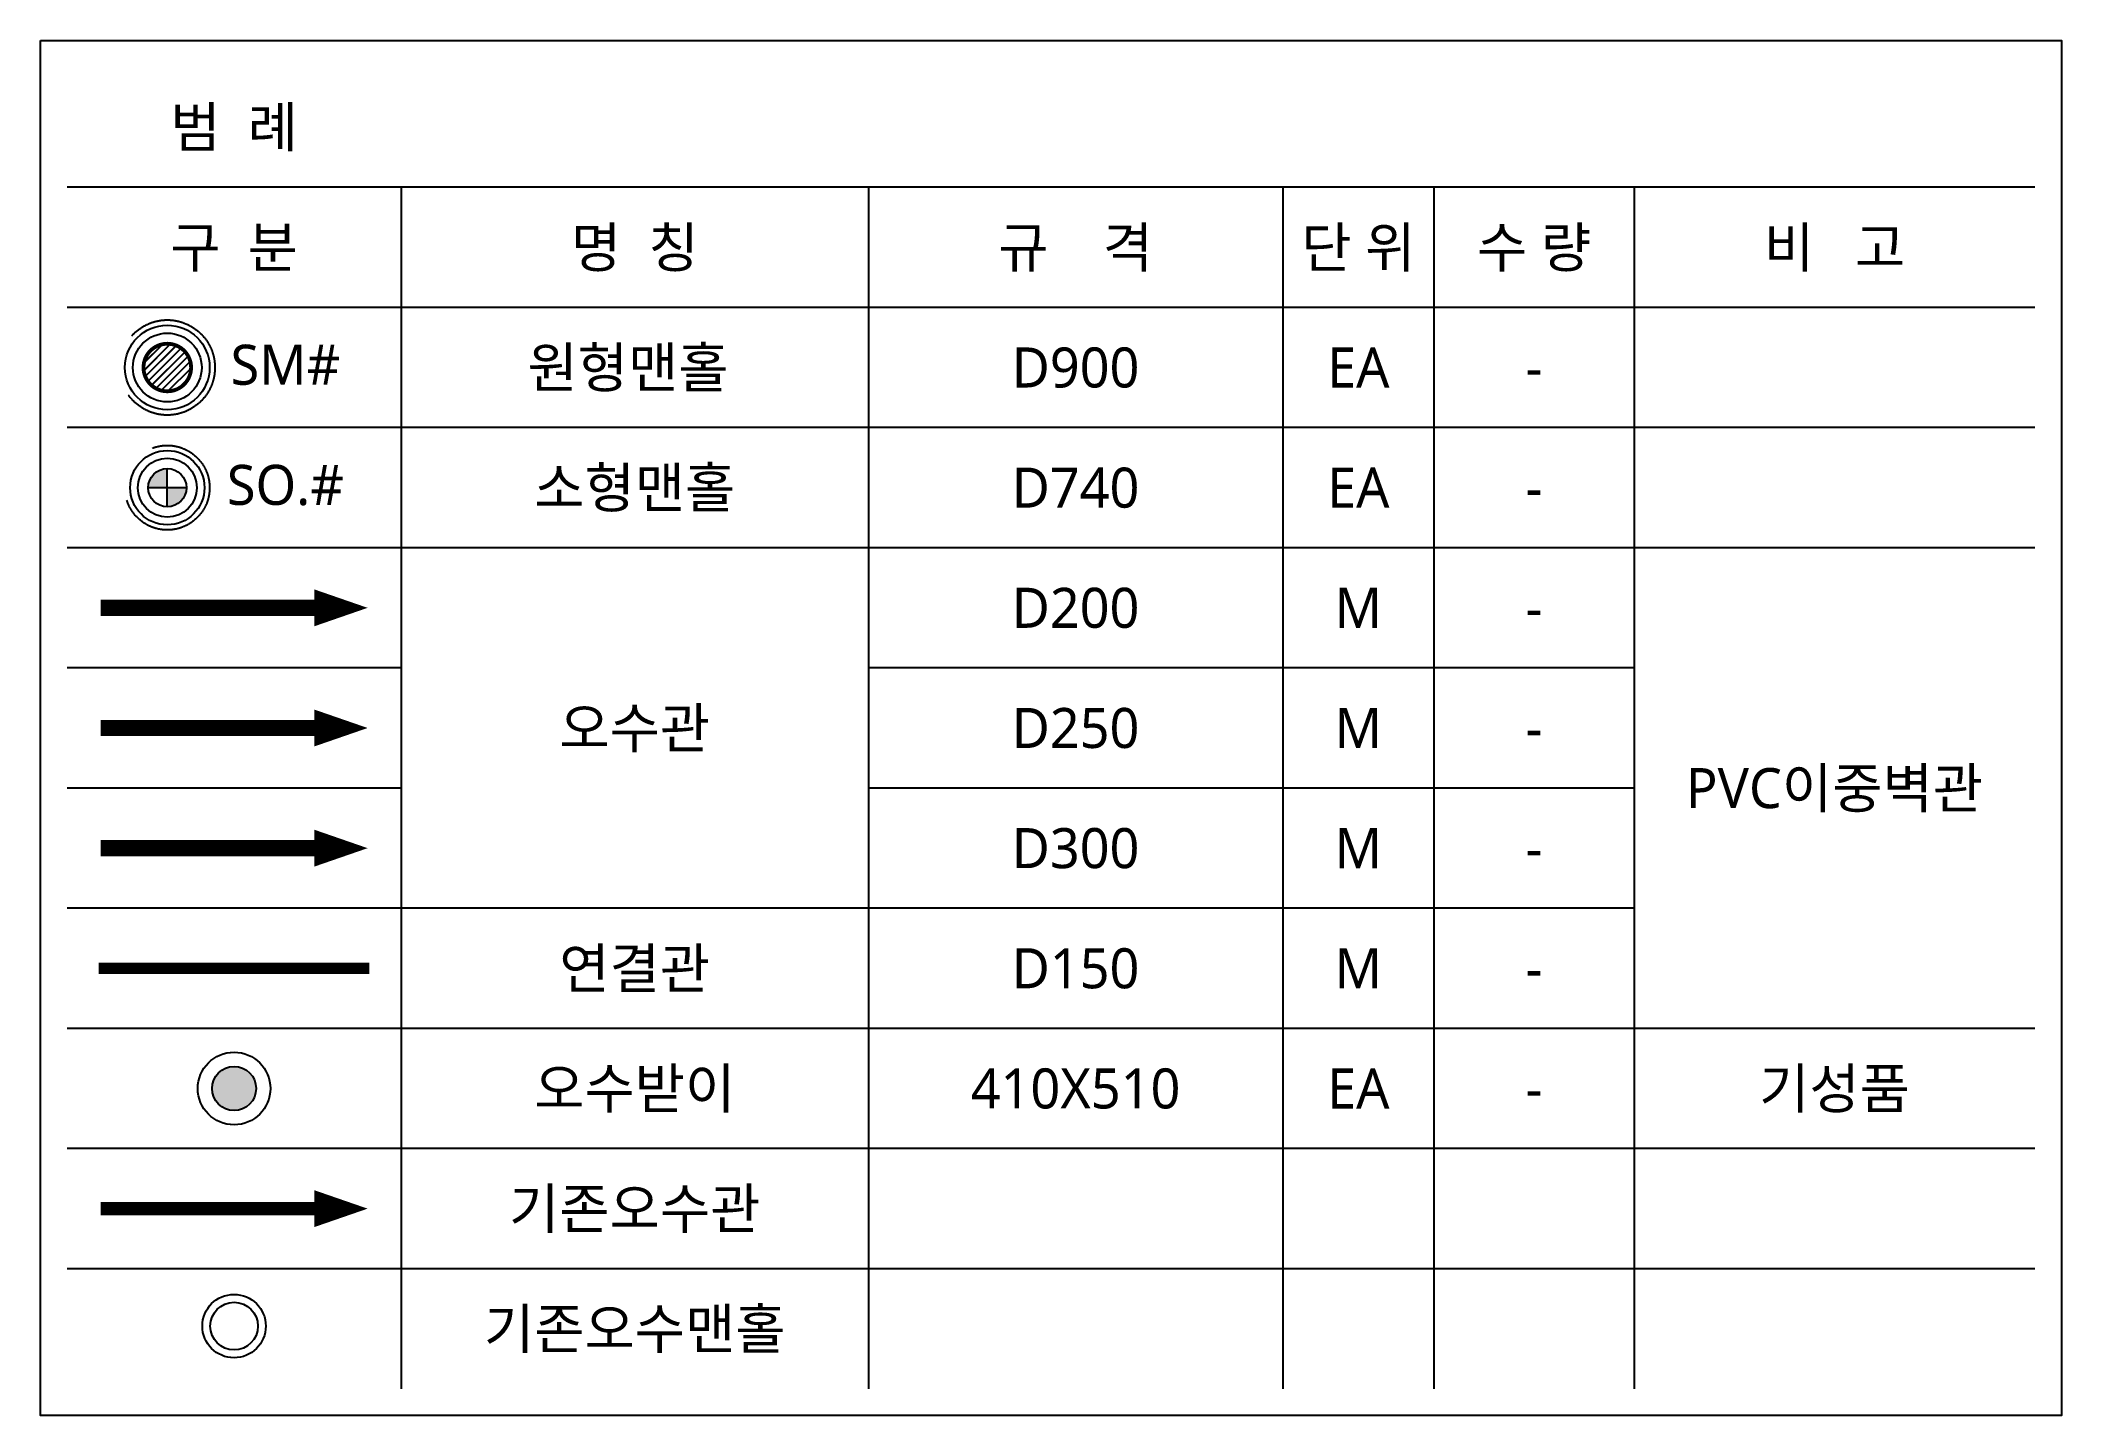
# Model space of a CAD drawing. Header units: millimetres. Extents: x 2270 to 68659, y 977 to 17827.
# Drawn here: x 31813 to 39380, y 12677 to 17827 of the extents above; entities that cross this region are included whole.
import ezdxf
from ezdxf.enums import TextEntityAlignment as Align

# ---------------------------------------------------------------- set-up
doc = ezdxf.new("R2010")
doc.units = ezdxf.units.MM
doc.set_wipeout_variables(frame=1)
for name, pattern in [('HID', [2.3, 1.5, -0.8]), ('HID-', [0.75, 0.5, -0.25]), ('PHANTOM2', [31.75, 15.875, -3.175, 3.175, -3.175, 3.175, -3.175])]:
    doc.linetypes.add(name, pattern=pattern)
for name, color, linetype in [('C-오수-D200관-SO', 142, 'Continuous'), ('C-오수-D250관-SO', 6, 'Continuous'), ('C-오수-D300관-SO', 6, 'Continuous'), ('C-오수-기존관-SO', 7, 'Continuous'), ('C-오수-기존맨홀-SO', 7, 'Continuous'), ('C-오수-맨홀D900-주철제-SO', 202, 'Continuous'), ('C-오수-받이-SO', 3, 'Continuous'), ('C-오수-범례-SO', 7, 'Continuous'), ('C-오수-소형맨홀-SO', 7, 'Continuous'), ('C-오수-연결관D150-SO', 50, 'HID-')]:
    doc.layers.add(name, color=color, linetype=linetype)
doc.styles.add('맑은 고딕', font='malgun.ttf')

msp = doc.modelspace()

# ---------------------------------------------------------------- wipeouts: each hides what was drawn before it
msp.add_wipeout([(31913.2, 17727), (39280.1, 17727), (39280.1, 12777), (31913.2, 12777)]).dxf.layer = 'C-오수-범례-SO'

# ---------------------------------------------------------------- next in the draw order: hatches: boundary and pattern name
h = msp.add_hatch(color=7)
h.dxf.hatch_style = 1
edge = h.paths.add_edge_path()
edge.add_arc((32538.2, 13902), 82.5, 0, 360)
at = {"layer": 'C-오수-맨홀D900-주철제-SO'}
h = msp.add_hatch(dxfattribs=at)
h.set_pattern_fill('JIS_LC_20', color=200, scale=0.99)
h.set_pattern_definition([(45, (12492.628, -39854.73), (-14.0007155, 14.0007155), []), (45, (12493.024, -39854.73), (-14.0007155, 14.0007155), [])])
edge = h.paths.add_edge_path()
edge.add_arc((32288.2, 16602), 89.1, 0, 180, ccw=False)
edge.add_arc((32288.2, 16602), 89.1, -180, 0, ccw=False)
at = {"layer": 'C-오수-소형맨홀-SO'}
h = msp.add_hatch(color=5, dxfattribs=at)
edge = h.paths.add_edge_path()
edge.add_ellipse((32288.2, 16152), major_axis=(0, 71.5), ratio=1, start_angle=0.00094, end_angle=90.00094)
edge.add_line((32216.7, 16152), (32288.2, 16152))
edge.add_line((32288.2, 16152), (32288.2, 16223.5))
edge = h.paths.add_edge_path()
edge.add_line((32359.7, 16152), (32288.2, 16152))
edge.add_line((32288.2, 16152), (32288.2, 16080.5))
edge.add_ellipse((32288.2, 16152), major_axis=(0, 71.5), ratio=1, start_angle=179.99935, end_angle=269.99935)

# ---------------------------------------------------------------- next in the draw order: linework, layer by layer
at = {"layer": 'C-오수-D200관-SO'}
msp.add_lwpolyline([(33038.2, 15702, 0, 138.5, 0), (32838.2, 15702, 0, 0, 0)], format="xyseb", dxfattribs=at)
at = {"layer": 'C-오수-D200관-SO', "const_width": 60, "flags": 128}
msp.add_lwpolyline([(32038.2, 15702), (32838.2, 15702)], dxfattribs=at)
at = {"layer": 'C-오수-D250관-SO'}
msp.add_lwpolyline([(33038.2, 15252, 0, 138.5, 0), (32838.2, 15252, 0, 0, 0)], format="xyseb", dxfattribs=at)
at = {"layer": 'C-오수-D250관-SO', "const_width": 60, "flags": 128}
msp.add_lwpolyline([(32038.2, 15252), (32838.2, 15252)], dxfattribs=at)
at = {"layer": 'C-오수-D300관-SO', "color": 3, "const_width": 60, "flags": 128}
msp.add_lwpolyline([(32038.2, 14802), (32838.2, 14802)], dxfattribs=at)
at = {"layer": 'C-오수-D300관-SO', "color": 3}
msp.add_lwpolyline([(33038.2, 14802, 0, 138.5, 0), (32838.2, 14802, 0, 0, 0)], format="xyseb", dxfattribs=at)
at = {"layer": 'C-오수-기존관-SO', "linetype": 'HID-', "ltscale": 250, "const_width": 50}
msp.add_lwpolyline([(32038.2, 13452), (32838.2, 13452)], dxfattribs=at)
at = {"layer": 'C-오수-기존관-SO', "color": 1}
msp.add_lwpolyline([(33038.2, 13452, 0, 138.5, 0), (32838.2, 13452, 0, 0, 0)], format="xyseb", dxfattribs=at)
at = {"layer": 'C-오수-기존맨홀-SO', "color": 1}
for radius in [118.8, 89.1]:
    msp.add_circle((32538.2, 13012.2), radius, dxfattribs=at)
at = {"layer": 'C-오수-맨홀D900-주철제-SO', "const_width": 14.3, "flags": 128}
msp.add_lwpolyline([(32199.1, 16602, -1), (32377.3, 16602, -1)], format="xyb", close=True, dxfattribs=at)
at = {"layer": 'C-오수-맨홀D900-주철제-SO', "color": 8, "linetype": 'HID', "ltscale": 300}
msp.add_circle((32288.2, 16602), 178.2, dxfattribs=at)
at = {"layer": 'C-오수-맨홀D900-주철제-SO', "color": 8, "ltscale": 0.3}
msp.add_circle((32288.2, 16602), 158.4, dxfattribs=at)
at = {"layer": 'C-오수-맨홀D900-주철제-SO', "ltscale": 0.3}
msp.add_circle((32288.2, 16602), 128.7, dxfattribs=at)
at = {"layer": 'C-오수-받이-SO'}
for radius in [135.8, 82.5]:
    msp.add_circle((32538.2, 13902), radius, dxfattribs=at)
at = {"layer": 'C-오수-범례-SO'}
for p, q in [((39280.1, 16377), (31913.2, 16377)), ((39280.1, 16377), (36464.3, 16377)), ((39280.1, 15927), (31913.2, 15927)), ((33163.2, 15477), (31913.2, 15477)), ((37780.1, 15477), (34913.2, 15477)), ((33163.2, 15027), (31913.2, 15027)), ((37780.1, 15027), (34913.2, 15027)), ((37780.1, 14577), (31913.2, 14577)), ((39280.1, 14127), (31913.2, 14127)), ((39280.1, 13677), (31913.2, 13677)), ((39280.1, 13227), (31913.2, 13227))]:
    msp.add_line(p, q, dxfattribs=at)
for points in [[(39280.1, 17277), (31913.2, 17277)], [(33163.2, 17277), (33163.2, 12777)], [(34913.2, 17277), (34913.2, 12777)], [(36464.3, 17277), (36464.3, 12777)], [(37030.1, 17277), (37030.1, 12777)], [(37780.1, 17277), (37780.1, 12777)], [(39280.1, 16827), (31913.2, 16827)]]:
    msp.add_lwpolyline(points, dxfattribs=at)
at = {"layer": 'C-오수-소형맨홀-SO', "ltscale": 7}
for points in [[(32288.2, 16080.5), (32288.2, 16223.5)], [(32359.7, 16152), (32216.7, 16152)]]:
    msp.add_lwpolyline(points, dxfattribs=at)
at = {"layer": 'C-오수-소형맨홀-SO', "color": 8, "linetype": 'HID', "ltscale": 300}
msp.add_circle((32288.2, 16152), 158.4, dxfattribs=at)
at = {"layer": 'C-오수-소형맨홀-SO', "color": 8, "ltscale": 0.3}
msp.add_circle((32288.2, 16152), 139.1, dxfattribs=at)
at = {"layer": 'C-오수-소형맨홀-SO', "ltscale": 7}
for radius in [110.1, 71.5]:
    msp.add_circle((32288.2, 16152), radius, dxfattribs=at)
at = {"layer": 'C-오수-연결관D150-SO', "linetype": 'PHANTOM2', "ltscale": 10, "const_width": 41.7, "flags": 128}
msp.add_lwpolyline([(33045, 14352), (32031.4, 14352)], dxfattribs=at)
at = {"layer": 'Defpoints'}
msp.add_lwpolyline([(31813.2, 17827), (39380.1, 17827), (39380.1, 12677), (31813.2, 12677)], close=True, dxfattribs=at)

# ---------------------------------------------------------------- next in the draw order: texts
at = {"layer": 'C-오수-범례-SO', "style": '맑은 고딕'}
for s, p in [('범  례', (32538.2, 17502)), ('구  분', (32538.2, 17052)), ('명  칭', (34038.2, 17052)), ('규    격', (35688.7, 17052)), ('단 위', (36747.2, 17052)), ('수 량', (37405.1, 17052)), ('비   고', (38530.1, 17052)), ('SM#', (32730.4, 16612.4)), ('원형맨홀 ', (34038.2, 16602)), ('D900', (35688.7, 16602.1)), ('EA', (36747.2, 16602)), ('-', (37405.1, 16602)), ('-', (37405.1, 16152)), ('D200', (35688.7, 15702.1)), ('M', (36747.2, 15702)), ('-', (37405.1, 15702)), ('오수관', (34038.2, 15252)), ('D250', (35688.7, 15252.1)), ('M', (36747.2, 15252)), ('-', (37405.1, 15252)), ('PVC이중벽관', (38530.1, 15027)), ('D300', (35688.7, 14802.1)), ('M', (36747.2, 14802)), ('-', (37405.1, 14802)), ('연결관', (34038.2, 14352)), ('D150', (35688.7, 14352.1)), ('M', (36747.2, 14352)), ('-', (37405.1, 14352)), ('오수받이', (34038.2, 13902)), ('410X510', (35688.7, 13902.1)), ('EA', (36747.2, 13902)), ('기성품', (38530.1, 13902)), ('-', (37405.1, 13902)), ('기존오수관', (34038.2, 13452)), ('기존오수맨홀', (34038.2, 13002))]:
    msp.add_text(s, height=150, dxfattribs=at).set_placement(p, align=Align.MIDDLE_CENTER)
at = {"layer": 'C-오수-범례-SO', "color": 7, "style": '맑은 고딕'}
for s, p in [('SO.#', (32730.4, 16162.4)), ('소형맨홀', (34038.2, 16152)), ('D740', (35688.7, 16152.1)), ('EA', (36747.2, 16152)), ('-', (37405.1, 16152))]:
    msp.add_text(s, height=150, dxfattribs=at).set_placement(p, align=Align.MIDDLE_CENTER)

doc.saveas('drawing.dxf')
